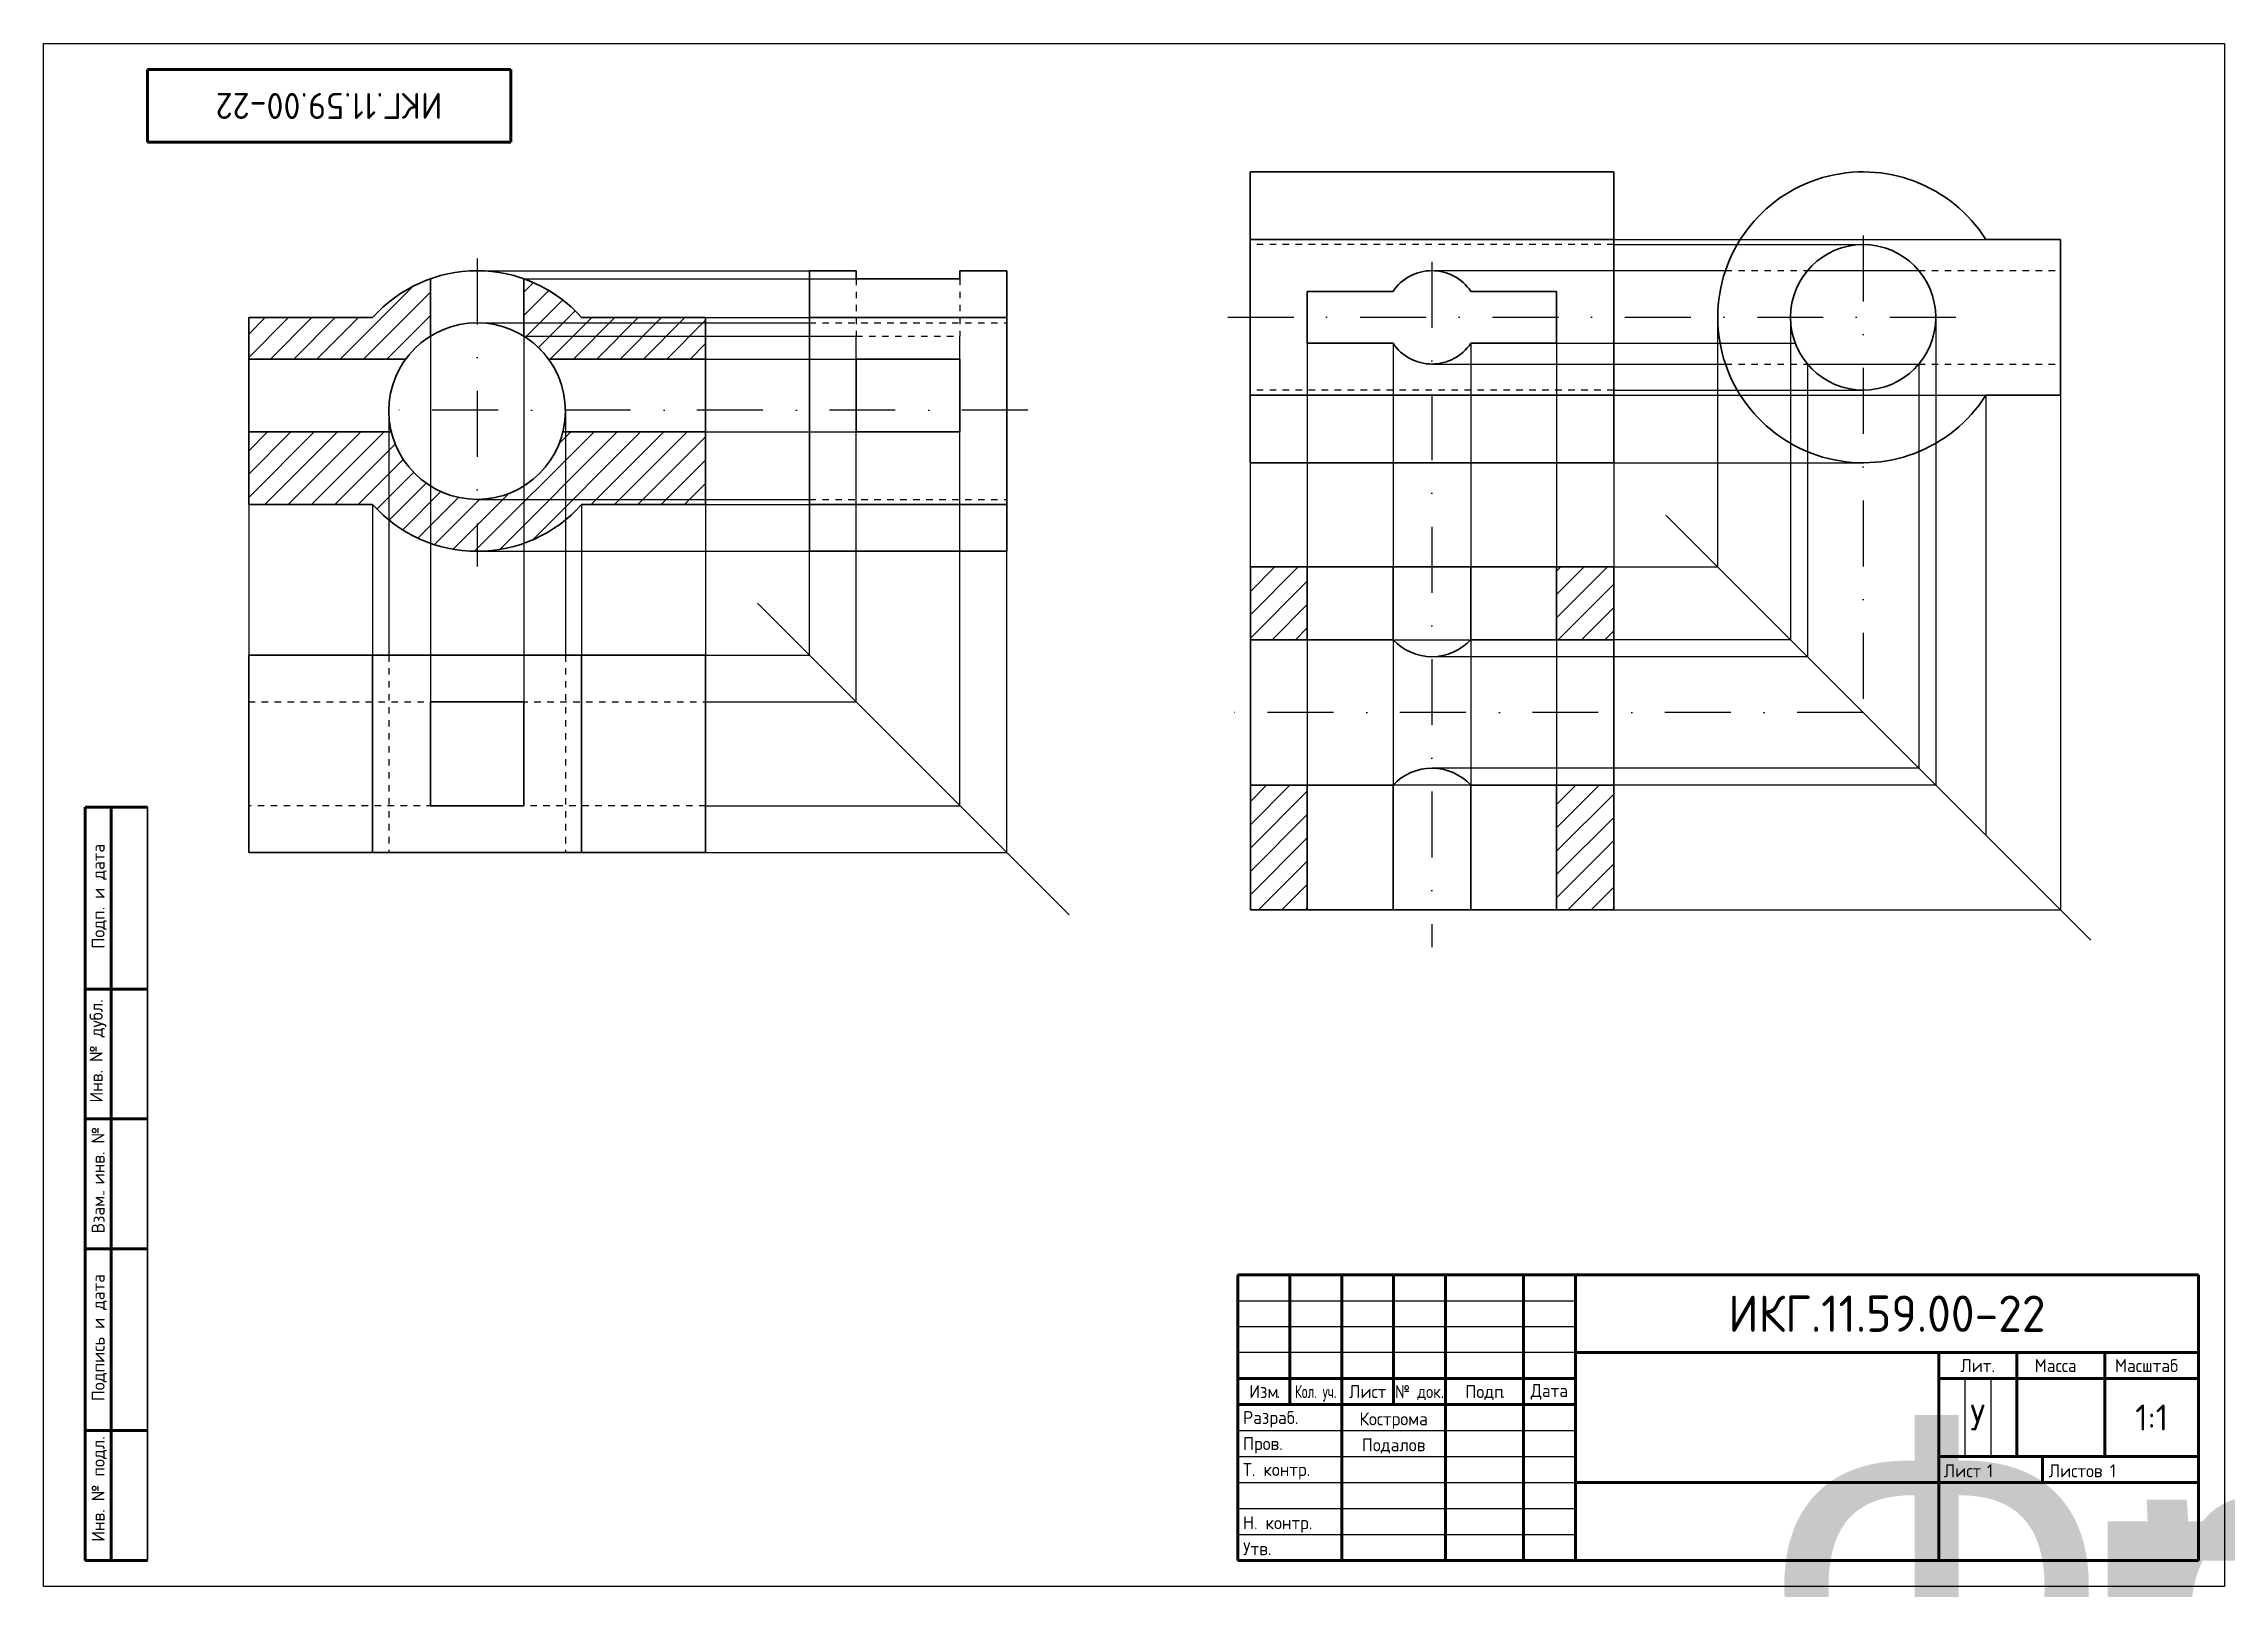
# Model space of a CAD drawing. Header units: millimetres. Extents: x 777 to 3155, y 608 to 962.
# Drawn here: x 777.1 to 1197.1, y 665.4 to 962.4 of the extents above; entities that cross this region are included whole.
import ezdxf
from ezdxf.enums import TextEntityAlignment as Align

# ---------------------------------------------------------------- set-up
doc = ezdxf.new("R2018")
doc.units = ezdxf.units.MM
doc.linetypes.add('JIS_02_1.2', pattern=[2.5, 1.25, -1.25])
doc.linetypes.add('штрихпунктирная', pattern=[25.4, 12.7, -6.35, 0, -6.35])
for name, color, linetype in [('Невидимая', 7, 'JIS_02_1.2'), ('Оси', 30, 'штрихпунктирная'), ('Проекционные', 92, 'Continuous')]:
    doc.layers.add(name, color=color, linetype=linetype)
doc.layers.add('Основная', color=7, linetype='Continuous', lineweight=35)
doc.styles.add('GOST-2.304_Type-B', font='GOST Common.ttf')
doc.styles.get("Standard").update_dxf_attribs({"font": 'arial.ttf'})

# ---------------------------------------------------------------- blocks, each defined once
blk = doc.blocks.new('ACAD_SPDS_TB_14')
at = {"linetype": 'Continuous', "lineweight": 60}
for p, q in [((-12, 145), (0, 145)), ((-12, 145), (-12, 0)), ((-7, 145), (-7, 0)), ((-12, 110), (0, 110)), ((-12, 85), (0, 85)), ((-12, 60), (0, 60)), ((-12, 25), (0, 25)), ((-12, 0), (0, 0))]:
    blk.add_line(p, q, dxfattribs=at)
at = {"linetype": 'Continuous', "lineweight": 30}
blk.add_line((0, 145), (0, 0), dxfattribs=at)
at = {"style": 'GOST-2.304_Type-B'}
for s, p in [('Подп. и дата', (-8.25, 117.77)), ('Инв. № дубл.', (-8.62, 88.14)), ('Взам. инв. №', (-8.25, 62.96)), ('. ', (-8.25, 70.58)), ('Подпись и дата', (-8.25, 30.64)), ('Инв. № подл.', (-8.25, 3.57))]:
    blk.add_text(s, height=2.5, rotation=90, dxfattribs=at).set_placement(p)
for tag, p in [('ПОДП_ДАТА_2', (-3.5, 127.5)), ('ИНВ_Н_ДУБЛ', (-3.65, 97.5)), ('ВЗАМ_ИНВ_Н', (-3.5, 71.94)), ('ПОДП_ДАТА_1', (-3.5, 42.5)), ('ИНВ_НОМ_ПОДЛ', (-3.5, 12.5))]:
    blk.add_attdef(tag, text='', height=2.5, rotation=90, dxfattribs=at).set_placement(p, align=Align.MIDDLE_CENTER)
at = {"style": 'GOST-2.304_Type-B', "flags": 1}
blk.add_attdef('ИДЕНТИФИКАТОР_НАДПИСИ', (-12.24, -11.43), '', height=2.5, dxfattribs=at)
blk = doc.blocks.new('ACAD_SPDS_TB_08')
at = {"linetype": 'Continuous', "lineweight": 60}
for p, q in [((0, 0), (0, -14)), ((70, 0), (0, 0)), ((70, 0), (70, -14)), ((70, -14), (0, -14))]:
    blk.add_line(p, q, dxfattribs=at)
at = {"style": 'GOST-2.304_Type-B', "flags": 8}
blk.add_attdef('ОБОЗНАЧЕНИЕ_ДОКУМЕНТА', text='', height=5, dxfattribs=at).set_placement((35, -7), align=Align.MIDDLE_CENTER)
at = {"style": 'GOST-2.304_Type-B', "flags": 1}
blk.add_attdef('ИДЕНТИФИКАТОР_НАДПИСИ', (-0.4, -20.95), '', height=2.5, dxfattribs=at)
blk = doc.blocks.new('ACAD_SPDS_TB_06')
at = {"linetype": 'Continuous', "lineweight": 60}
for p, q in [((-185, 55), (0, 55)), ((-185, 55), (-185, 0)), ((-175, 55), (-175, 30)), ((-165, 55), (-165, 0)), ((-155, 55), (-155, 30)), ((-145, 55), (-145, 0)), ((-130, 55), (-130, 0)), ((-120, 55), (-120, 0)), ((0, 55), (0, 0)), ((-120, 40), (0, 40)), ((-185, 35), (-120, 35)), ((-185, 30), (-120, 30)), ((-120, 15), (0, 15)), ((-185, 0), (0, 0))]:
    blk.add_line(p, q, dxfattribs=at)
at = {"linetype": 'Continuous', "lineweight": 25}
for p, q in [((-185, 50), (-120, 50)), ((-185, 45), (-120, 45)), ((-185, 25), (-120, 25)), ((-185, 20), (-120, 20)), ((-185, 15), (-120, 15)), ((-185, 10), (-120, 10)), ((-185, 5), (-120, 5))]:
    blk.add_line(p, q, dxfattribs=at)
at = {"lineweight": 25}
blk.add_line((-120, 40), (-185, 40), dxfattribs=at)
at = {"lineweight": 60}
for p, q in [((-50, 40), (-50, 0)), ((-35, 40), (-35, 20)), ((-18, 40), (-18, 20)), ((-50, 35), (0, 35)), ((-50, 20), (0, 20)), ((-30, 20), (-30, 15))]:
    blk.add_line(p, q, dxfattribs=at)
for p, q in [((-45, 35), (-45, 20)), ((-40, 35), (-40, 20)), ((-130, 20), (-120, 20))]:
    blk.add_line(p, q)
at = {"style": 'GOST-2.304_Type-B'}
for s, p in [('Изм', (-180, 31.25)), ('Лист', (-160, 31.25)), ('Подп', (-137.5, 31.25)), ('Дата', (-125, 31.44))]:
    blk.add_text(s, height=2.5, dxfattribs=at).set_placement(p, align=Align.CENTER)
at = {"style": 'GOST-2.304_Type-B', "width": 0.70447}
blk.add_text('Кол. уч.', height=2.5, dxfattribs=at).set_placement((-174, 31.25), (-166, 31.25), align=Align.FIT)
at = {"style": 'GOST-2.304_Type-B', "width": 0.9}
blk.add_text('№ док.', height=2.5, dxfattribs=at).set_placement((-150, 31.25), align=Align.CENTER)
at = {"style": 'GOST-2.304_Type-B'}
for s, p in [('.', (-177.56, 31.25)), ('.', (-134.25, 31.25)), ('Разраб.', (-184, 26.25)), ('Пров.', (-184, 21.25)), ('Т. контр.', (-184, 16.25)), ('Лист', (-49.02, 16)), ('Листов', (-28.83, 16)), ('Н. контр.', (-184, 6)), ('Утв.', (-184, 1))]:
    blk.add_text(s, height=2.5, dxfattribs=at).set_placement(p)
at = {"linetype": 'Continuous', "char_height": 2.5, "attachment_point": 5, "style": 'GOST-2.304_Type-B'}
for s, insert, width in [('Лит.', (-42.5, 37.5), 14), ('Масса', (-27.5, 37.5), 14), ('Масштаб', (-10, 37.5), 19)]:
    blk.add_mtext(s, dxfattribs=dict(at, insert=insert, width=width))
at = {"style": 'GOST-2.304_Type-B'}
for tag, p, flags in [('ИДЕНТИФИКАТОР_НАДПИСИ', (-185.34, 60.88), 1), ('ЛИСТ', (-40.73, 16), 8), ('ЛИСТОВ', (-17.07, 16), 8)]:
    blk.add_attdef(tag, p, '', height=2.5, dxfattribs=dict(at, flags=flags))
at = {"style": 'GOST-2.304_Type-B', "flags": 8}
for tag, p in [('ИЗМ_4', (-180, 51)), ('ИЗМ_4_КОЛ_УЧ', (-170, 51)), ('ИЗМ_4_ЛИСТ', (-160, 51)), ('ИЗМ_4_N_ДОК', (-150, 51)), ('ИЗМ_4_ДАТА', (-125, 51)), ('ИЗМ_3', (-180, 46)), ('ИЗМ_3_КОЛ_УЧ', (-170, 46)), ('ИЗМ_3_ЛИСТ', (-160, 46)), ('ИЗМ_3_N_ДОК', (-150, 46)), ('ИЗМ_3_ДАТА', (-125, 46)), ('ИЗМ_2', (-180, 41)), ('ИЗМ_2_КОЛ_УЧ', (-170, 41)), ('ИЗМ_2_ЛИСТ', (-160, 41)), ('ИЗМ_2_N_ДОК', (-150, 41)), ('ИЗМ_2_ДАТА', (-125, 41)), ('ИЗМ_1', (-180, 36)), ('ИЗМ_1_КОЛ_УЧ', (-170, 36)), ('ИЗМ_1_ЛИСТ', (-160, 36)), ('ИЗМ_1_N_ДОК', (-150, 36)), ('ИЗМ_1_ДАТА', (-125, 36)), ('РАЗРАБ_ФИО', (-155, 26)), ('РАЗРАБ_ДАТА', (-125, 26)), ('ПРОВ_ФИО', (-155, 21)), ('ПРОВ_ДАТА', (-125, 21)), ('ТКОНТР_ФИО', (-155, 16)), ('ТКОНТР_ДАТА', (-125, 16)), ('ДОЛЖНОСТЬ_1', (-175, 11)), ('ДОЛЖНОСТЬ_1_ФИО', (-155, 11)), ('ДОЛЖНОСТЬ_1_ДАТА', (-125, 11)), ('НКОНТР_ФИО', (-155, 6)), ('НКОНТР_ДАТА', (-125, 6)), ('УТВ_ФИО', (-155, 1)), ('УТВ_ДАТА', (-125, 1))]:
    blk.add_attdef(tag, text='', height=2.5, dxfattribs=at).set_placement(p, align=Align.CENTER)
at = {"style": 'GOST-2.304_Type-B'}
blk.add_attdef('ОБОЗНАЧЕНИЕ_ДОКУМЕНТА', text='', height=5, dxfattribs=at).set_placement((-60, 47.5), align=Align.MIDDLE_CENTER)
at = {"lineweight": 30, "flags": 104}
for tag, p in [('НАИМЕНОВАНИЕ_ДОКУМЕНТА', (-85, 27.5)), ('ОБОЗНАЧЕНИЕ_МАТЕРИАЛА', (-85, 7.5)), ('НАИМЕНОВАНИЕ_ПРЕДПРИЯТИЯ', (-25, 7.5))]:
    blk.add_attdef(tag, text='', height=3.5, dxfattribs=at).set_placement(p, align=Align.MIDDLE_CENTER)
at = {"style": 'GOST-2.304_Type-B', "flags": 8}
for tag, p in [('Л1', (-47.5, 27.5)), ('Л2', (-42.5, 27.5)), ('Л3', (-37.5, 27.5)), ('МАССА', (-26.5, 27.5)), ('МАСШТАБ', (-9, 27.5))]:
    blk.add_attdef(tag, text='', height=2.5, dxfattribs=at).set_placement(p, align=Align.MIDDLE_CENTER)

msp = doc.modelspace()

# ---------------------------------------------------------------- hatches: boundary and pattern name
h = msp.add_hatch()
h.set_pattern_fill('ANSI31', color=256)
h.paths.add_polyline_path([(851.63, 917.09, 0.125968), (840.51, 909.63), (816.63, 909.63), (816.63, 901.63), (846.88, 901.63, -0.0963), (851.63, 906.05)])
h.paths.add_polyline_path([(904.63, 909.63), (880.76, 909.63, 0.125968), (869.63, 917.09), (869.63, 906.05, -0.0963), (874.38, 901.63), (904.63, 901.63)])
h.paths.add_polyline_path([(904.63, 887.63), (877.16, 887.63, -0.346237), (860.63, 874.63), (860.63, 864.63, 0.213422), (880.76, 873.63), (904.63, 873.63)])
h.paths.add_polyline_path([(844.11, 887.63), (816.63, 887.63), (816.63, 873.63), (840.51, 873.63, 0.213422), (860.63, 864.63), (860.63, 874.63, -0.346237)])
h = msp.add_hatch()
h.set_pattern_fill('ANSI31', color=256)
h.paths.add_polyline_path([(1020.52, 861.61), (1009.56, 861.61), (1009.56, 847.61), (1020.52, 847.61)])
h.paths.add_polyline_path([(1020.52, 819.61), (1009.56, 819.61), (1009.56, 805.61), (1009.56, 795.61), (1020.52, 795.61)])
h = msp.add_hatch()
h.set_pattern_fill('ANSI31', color=256)
h.set_pattern_definition([(45, (459.5608, 121.6097), (-2.245064, 2.245064), [])])
h.paths.add_polyline_path([(1068.52, 847.61), (1079.52, 847.61), (1079.52, 861.61), (1068.52, 861.61)])
h.paths.add_polyline_path([(1079.52, 809.97), (1079.52, 819.61), (1068.52, 819.61), (1068.52, 809.97)])
h.paths.add_polyline_path([(1068.52, 809.97), (1068.52, 795.61), (1079.52, 795.61), (1079.52, 809.97)])

# ---------------------------------------------------------------- linework, layer by layer
for p, q in [((1009.52, 924.67), (1009.52, 909.67)), ((1009.52, 924.67), (1020.52, 924.67)), ((1079.52, 924.67), (1068.52, 924.67)), ((860.63, 918.63), (860.63, 918.63)), ((816.63, 909.63), (816.63, 901.63)), ((816.63, 844.63), (816.63, 835.63)), ((904.63, 835.63), (904.63, 815.63))]:
    msp.add_line(p, q)
msp.add_lwpolyline([(777.14, 665.36), (777.14, 962.36), (1197.14, 962.36), (1197.14, 665.36), (777.14, 665.36)])
msp.add_lwpolyline([(904.63, 909.63), (880.76, 909.63, 0.125968), (869.63, 917.09), (869.63, 906.05, -0.0963), (874.38, 901.63), (904.63, 901.63), (904.63, 909.63)], format="xyb", close=True)
at = {"layer": 'Невидимая'}
for p, q in [((1079.52, 923.67), (1009.52, 923.67)), ((933.62, 917.09), (933.62, 906.05)), ((953.62, 917.09), (953.62, 906.05)), ((1101.05, 918.67), (1116.84, 918.67)), ((1138.28, 918.67), (1165.56, 918.67)), ((924.62, 908.63), (962.62, 908.63)), ((933.62, 906.05), (953.62, 906.05)), ((1101.05, 900.67), (1116.84, 900.67)), ((1138.28, 900.67), (1165.56, 900.67)), ((1079.52, 895.67), (1009.52, 895.67)), ((924.62, 874.63), (962.62, 874.63)), ((843.63, 844.63), (843.63, 806.63)), ((877.63, 844.63), (877.63, 806.63)), ((816.63, 835.63), (904.63, 835.63)), ((904.63, 815.63), (816.63, 815.63))]:
    msp.add_line(p, q, dxfattribs=at)
at = {"layer": 'Оси'}
for p, q in [((1127.56, 925.43), (1127.56, 833.61)), ((860.63, 921.01), (860.63, 861.69)), ((1044.52, 920.36), (1044.52, 788.4)), ((1005.19, 909.67), (1146.37, 909.67)), ((966.67, 891.8), (842.74, 891.8)), ((1127.56, 833.61), (1005.23, 833.61))]:
    msp.add_line(p, q, dxfattribs=at)
at = {"layer": 'Основная'}
for p, q in [((1044.52, 937.67), (1009.52, 937.67)), ((1009.52, 937.67), (1009.52, 924.67)), ((1044.52, 937.67), (1079.52, 937.67)), ((1079.52, 937.67), (1079.52, 924.67)), ((1009.52, 924.67), (1079.52, 924.67)), ((1009.52, 894.67), (1009.52, 924.67)), ((1079.52, 924.67), (1079.52, 894.67)), ((1165.56, 924.67), (1151.2, 924.67)), ((1165.56, 909.67), (1165.56, 924.67)), ((1165.56, 909.67), (1165.56, 924.67)), ((1165.56, 924.67), (1165.56, 909.67)), ((851.63, 917.09), (851.63, 906.05)), ((869.63, 917.09), (869.63, 906.05)), ((924.62, 909.63), (924.62, 918.63)), ((924.62, 918.63), (933.62, 918.63)), ((933.62, 917.09), (933.62, 918.63)), ((933.62, 917.09), (953.62, 917.09)), ((953.62, 917.09), (953.62, 918.63)), ((953.62, 918.63), (962.62, 918.63)), ((962.62, 909.63), (962.62, 918.63)), ((1020.52, 914.67), (1020.52, 904.67)), ((1020.52, 914.67), (1037.03, 914.67)), ((1068.52, 914.67), (1052, 914.67)), ((1068.52, 914.67), (1068.52, 904.67)), ((840.51, 909.63), (816.63, 909.63)), ((816.63, 909.63), (816.63, 873.63)), ((904.63, 909.63), (880.76, 909.63)), ((904.63, 873.63), (904.63, 909.63)), ((924.62, 873.63), (924.62, 909.63)), ((924.62, 909.63), (962.62, 909.63)), ((962.62, 873.63), (962.62, 909.63)), ((1165.56, 909.67), (1165.56, 894.67)), ((1020.52, 904.67), (1037.03, 904.67)), ((1052, 904.67), (1068.52, 904.67)), ((816.63, 901.63), (846.88, 901.63)), ((816.63, 901.63), (816.63, 887.63)), ((874.38, 901.63), (904.63, 901.63)), ((933.62, 887.63), (933.62, 901.63)), ((933.62, 901.63), (953.62, 901.63)), ((953.62, 901.63), (953.62, 887.63)), ((1079.52, 894.67), (1009.52, 894.67)), ((1009.52, 894.67), (1009.52, 881.67)), ((1079.52, 881.67), (1079.52, 894.67)), ((1165.56, 894.67), (1151.2, 894.67)), ((844.11, 887.63), (816.63, 887.63)), ((877.16, 887.63), (904.63, 887.63)), ((953.62, 887.63), (933.62, 887.63)), ((1009.52, 881.67), (1044.52, 881.67)), ((1044.52, 881.67), (1079.52, 881.67)), ((816.63, 873.63), (840.51, 873.63)), ((880.76, 873.63), (904.63, 873.63)), ((924.62, 873.63), (924.62, 864.63)), ((924.62, 873.63), (962.62, 873.63)), ((962.62, 873.63), (962.62, 864.63)), ((1089.56, 871.61), (1171.39, 789.78)), ((924.62, 864.63), (962.62, 864.63)), ((1009.56, 861.61), (1079.56, 861.61)), ((1009.56, 861.61), (1009.56, 795.61)), ((1009.56, 861.61), (1009.56, 833.61)), ((1009.56, 861.61), (1009.56, 805.61)), ((1020.52, 861.61), (1020.52, 847.61)), ((1037.03, 861.61), (1037.03, 847.61)), ((1052, 861.61), (1052, 847.61)), ((1068.52, 861.61), (1068.52, 847.61)), ((1079.52, 795.61), (1079.52, 861.61)), ((914.62, 854.63), (974.62, 794.63)), ((904.63, 844.63), (816.63, 844.63)), ((816.63, 844.63), (816.63, 806.63)), ((816.63, 844.63), (816.63, 835.63)), ((840.51, 844.63), (840.51, 806.63)), ((880.76, 844.63), (880.76, 806.63)), ((904.63, 844.63), (904.63, 806.63)), ((1009.56, 847.61), (1020.52, 847.61)), ((1020.52, 847.61), (1037.03, 847.61)), ((1052, 847.61), (1068.52, 847.61)), ((1068.52, 847.61), (1079.52, 847.61)), ((869.63, 835.63), (851.63, 835.63)), ((851.63, 835.63), (851.63, 815.63)), ((869.63, 835.63), (869.63, 815.63)), ((1020.52, 819.61), (1009.56, 819.61)), ((1020.52, 819.61), (1020.52, 795.61)), ((1020.52, 819.61), (1037.03, 819.61)), ((1037.03, 819.61), (1037.03, 795.61)), ((1052, 819.61), (1052, 795.61)), ((1052, 819.61), (1068.52, 819.61)), ((1068.52, 819.61), (1068.52, 795.61)), ((1068.52, 819.61), (1079.52, 819.61)), ((851.63, 815.63), (869.63, 815.63)), ((816.63, 806.63), (904.63, 806.63)), ((1009.56, 795.61), (1079.52, 795.61))]:
    msp.add_line(p, q, dxfattribs=at)
for centre, radius in [((1127.56, 909.67), 14), ((860.63, 891.63), 17)]:
    msp.add_circle(centre, radius, dxfattribs=at)
for centre, radius, start, end in [((1127.56, 909.67), 28, 32.3924, 327.6076), ((860.63, 891.63), 27, 41.8103, 138.1897), ((1044.52, 909.67), 9, 33.749, 146.251), ((1044.52, 909.67), 9, 213.749, 326.251), ((860.63, 891.63), 27, 221.8103, 318.1897), ((1044.52, 854.52), 10.18, 222.7124, 317.2876), ((1044.52, 812.7), 10.18, 42.7124, 137.2876)]:
    msp.add_arc(centre, radius, start, end, dxfattribs=at)
at = {"layer": 'Проекционные'}
for p, q in [((1079.52, 924.67), (1151.2, 924.67)), ((1079.52, 923.67), (1127.56, 923.67)), ((860.63, 918.63), (924.62, 918.63)), ((869.63, 917.09), (924.62, 917.09)), ((924.62, 917.09), (933.62, 917.09)), ((1044.52, 918.67), (1101.05, 918.67)), ((1116.84, 918.67), (1138.28, 918.67)), ((860.63, 908.63), (924.62, 908.63)), ((904.63, 909.63), (924.62, 909.63)), ((1099.56, 881.67), (1099.56, 909.67)), ((1113.56, 909.67), (1113.56, 847.61)), ((1141.56, 909.67), (1141.56, 819.61)), ((851.63, 906.05), (851.63, 844.63)), ((869.63, 906.05), (869.63, 844.63)), ((869.63, 906.05), (933.62, 906.05)), ((933.62, 901.63), (933.62, 906.05)), ((953.62, 901.63), (953.62, 906.05)), ((1020.52, 904.67), (1020.52, 861.61)), ((1037.03, 904.67), (1037.03, 861.61)), ((1052, 904.67), (1052, 861.61)), ((1068.52, 904.67), (1068.52, 861.61)), ((1068.52, 904.67), (1114.48, 904.67)), ((904.63, 901.63), (933.62, 901.63)), ((1044.52, 900.67), (1101.05, 900.67)), ((1116.84, 900.67), (1138.28, 900.67)), ((1116.84, 900.67), (1116.84, 844.33)), ((1138.28, 900.67), (1138.28, 822.89)), ((1079.52, 895.67), (1127.56, 895.67)), ((1079.52, 894.67), (1151.2, 894.67)), ((1151.2, 894.67), (1151.2, 809.97)), ((1165.56, 894.67), (1165.56, 795.61)), ((843.63, 891.8), (843.63, 844.63)), ((877.63, 891.63), (877.63, 844.63)), ((904.63, 887.63), (933.62, 887.63)), ((933.62, 835.63), (933.62, 887.63)), ((953.62, 873.63), (953.62, 887.63)), ((1009.52, 881.67), (1009.52, 861.61)), ((1079.52, 881.67), (1079.52, 861.61)), ((1079.52, 881.67), (1127.56, 881.67)), ((1099.56, 861.61), (1099.56, 881.67)), ((816.63, 873.63), (816.63, 844.63)), ((840.51, 873.63), (840.51, 844.63)), ((860.63, 874.63), (924.62, 874.63)), ((880.76, 873.63), (880.76, 844.63)), ((904.63, 873.63), (924.62, 873.63)), ((904.63, 873.63), (904.63, 844.63)), ((953.62, 815.63), (953.62, 873.63)), ((860.63, 864.63), (924.62, 864.63)), ((924.62, 844.63), (924.62, 864.63)), ((962.62, 806.63), (962.62, 864.63)), ((1079.56, 861.61), (1099.56, 861.61)), ((851.63, 844.63), (851.63, 835.63)), ((869.63, 844.63), (869.63, 835.63)), ((904.63, 844.63), (924.62, 844.63)), ((1020.52, 847.61), (1020.52, 819.61)), ((1037.03, 847.61), (1037.03, 819.61)), ((1037.03, 847.61), (1052, 847.61)), ((1052, 844.33), (1044.52, 844.33)), ((1052, 847.61), (1052, 819.61)), ((1079.52, 844.33), (1052, 844.33)), ((1068.52, 847.61), (1068.52, 819.61)), ((1113.56, 847.61), (1079.52, 847.61)), ((1116.84, 844.33), (1079.52, 844.33)), ((904.63, 835.63), (933.62, 835.63)), ((1052, 819.61), (1037.03, 819.61)), ((1068.52, 822.89), (1044.52, 822.89)), ((1138.28, 822.89), (1068.52, 822.89)), ((1141.56, 819.61), (1079.52, 819.61)), ((904.63, 815.63), (953.62, 815.63)), ((904.63, 806.63), (962.62, 806.63)), ((1079.52, 795.61), (1165.56, 795.61))]:
    msp.add_line(p, q, dxfattribs=at)

# ---------------------------------------------------------------- block references
ref = msp.add_blockref('ACAD_SPDS_TB_08', (797.14, 957.36))
ref.add_attrib('ОБОЗНАЧЕНИЕ_ДОКУМЕНТА', 'ИКГ.11.59.00-22', dxfattribs={"height": 5, "rotation": 180, "style": 'GOST-2.304_Type-B'}).set_placement((832.14, 950.36), align=Align.MIDDLE_CENTER)
msp.add_blockref('ACAD_SPDS_TB_14', (797.14, 670.36))
ref = msp.add_blockref('ACAD_SPDS_TB_06', (1192.14, 670.36))
lines = msp.add_mtext('Фронтальный и горизонтальный разрез деталей', dxfattribs={"insert": (1107.14, 697.86), "char_height": 68, "attachment_point": 1})
ref.add_attrib('НАИМЕНОВАНИЕ_ДОКУМЕНТА', '', (1107.14, 697.86), dxfattribs={"flags": 104}).embed_mtext(lines)
lines = msp.add_mtext('ГГУ МС-12', dxfattribs={"insert": (1167.14, 677.86), "char_height": 68.571, "attachment_point": 1})
ref.add_attrib('НАИМЕНОВАНИЕ_ПРЕДПРИЯТИЯ', '', (1167.14, 677.86), dxfattribs={"flags": 104}).embed_mtext(lines)
ref.add_attrib('ОБОЗНАЧЕНИЕ_ДОКУМЕНТА', 'ИКГ.11.59.00-22', dxfattribs={"height": 7, "style": 'GOST-2.304_Type-B'}).set_placement((1132.14, 717.86), align=Align.MIDDLE_CENTER)
ref.add_attrib('ЛИСТ', '1', (1151.41, 686.36), dxfattribs={"height": 2.5, "style": 'GOST-2.304_Type-B'})
ref.add_attrib('ЛИСТОВ', '1', (1175.07, 686.36), dxfattribs={"height": 2.5, "style": 'GOST-2.304_Type-B'})
ref.add_attrib('МАСШТАБ', '1:1', dxfattribs={"height": 5, "style": 'GOST-2.304_Type-B'}).set_placement((1183.14, 697.86), align=Align.MIDDLE_CENTER)
ref.add_attrib('РАЗРАБ_ФИО', 'Кострома', dxfattribs={"height": 2.5, "style": 'GOST-2.304_Type-B'}).set_placement((1037.14, 696.36), align=Align.CENTER)
ref.add_attrib('ПРОВ_ФИО', 'Подалов', dxfattribs={"height": 2.5, "style": 'GOST-2.304_Type-B'}).set_placement((1037.14, 691.36), align=Align.CENTER)
ref.add_attrib('Л2', 'У', dxfattribs={"height": 5, "style": 'GOST-2.304_Type-B'}).set_placement((1149.64, 697.86), align=Align.MIDDLE_CENTER)

doc.saveas('drawing.dxf')
